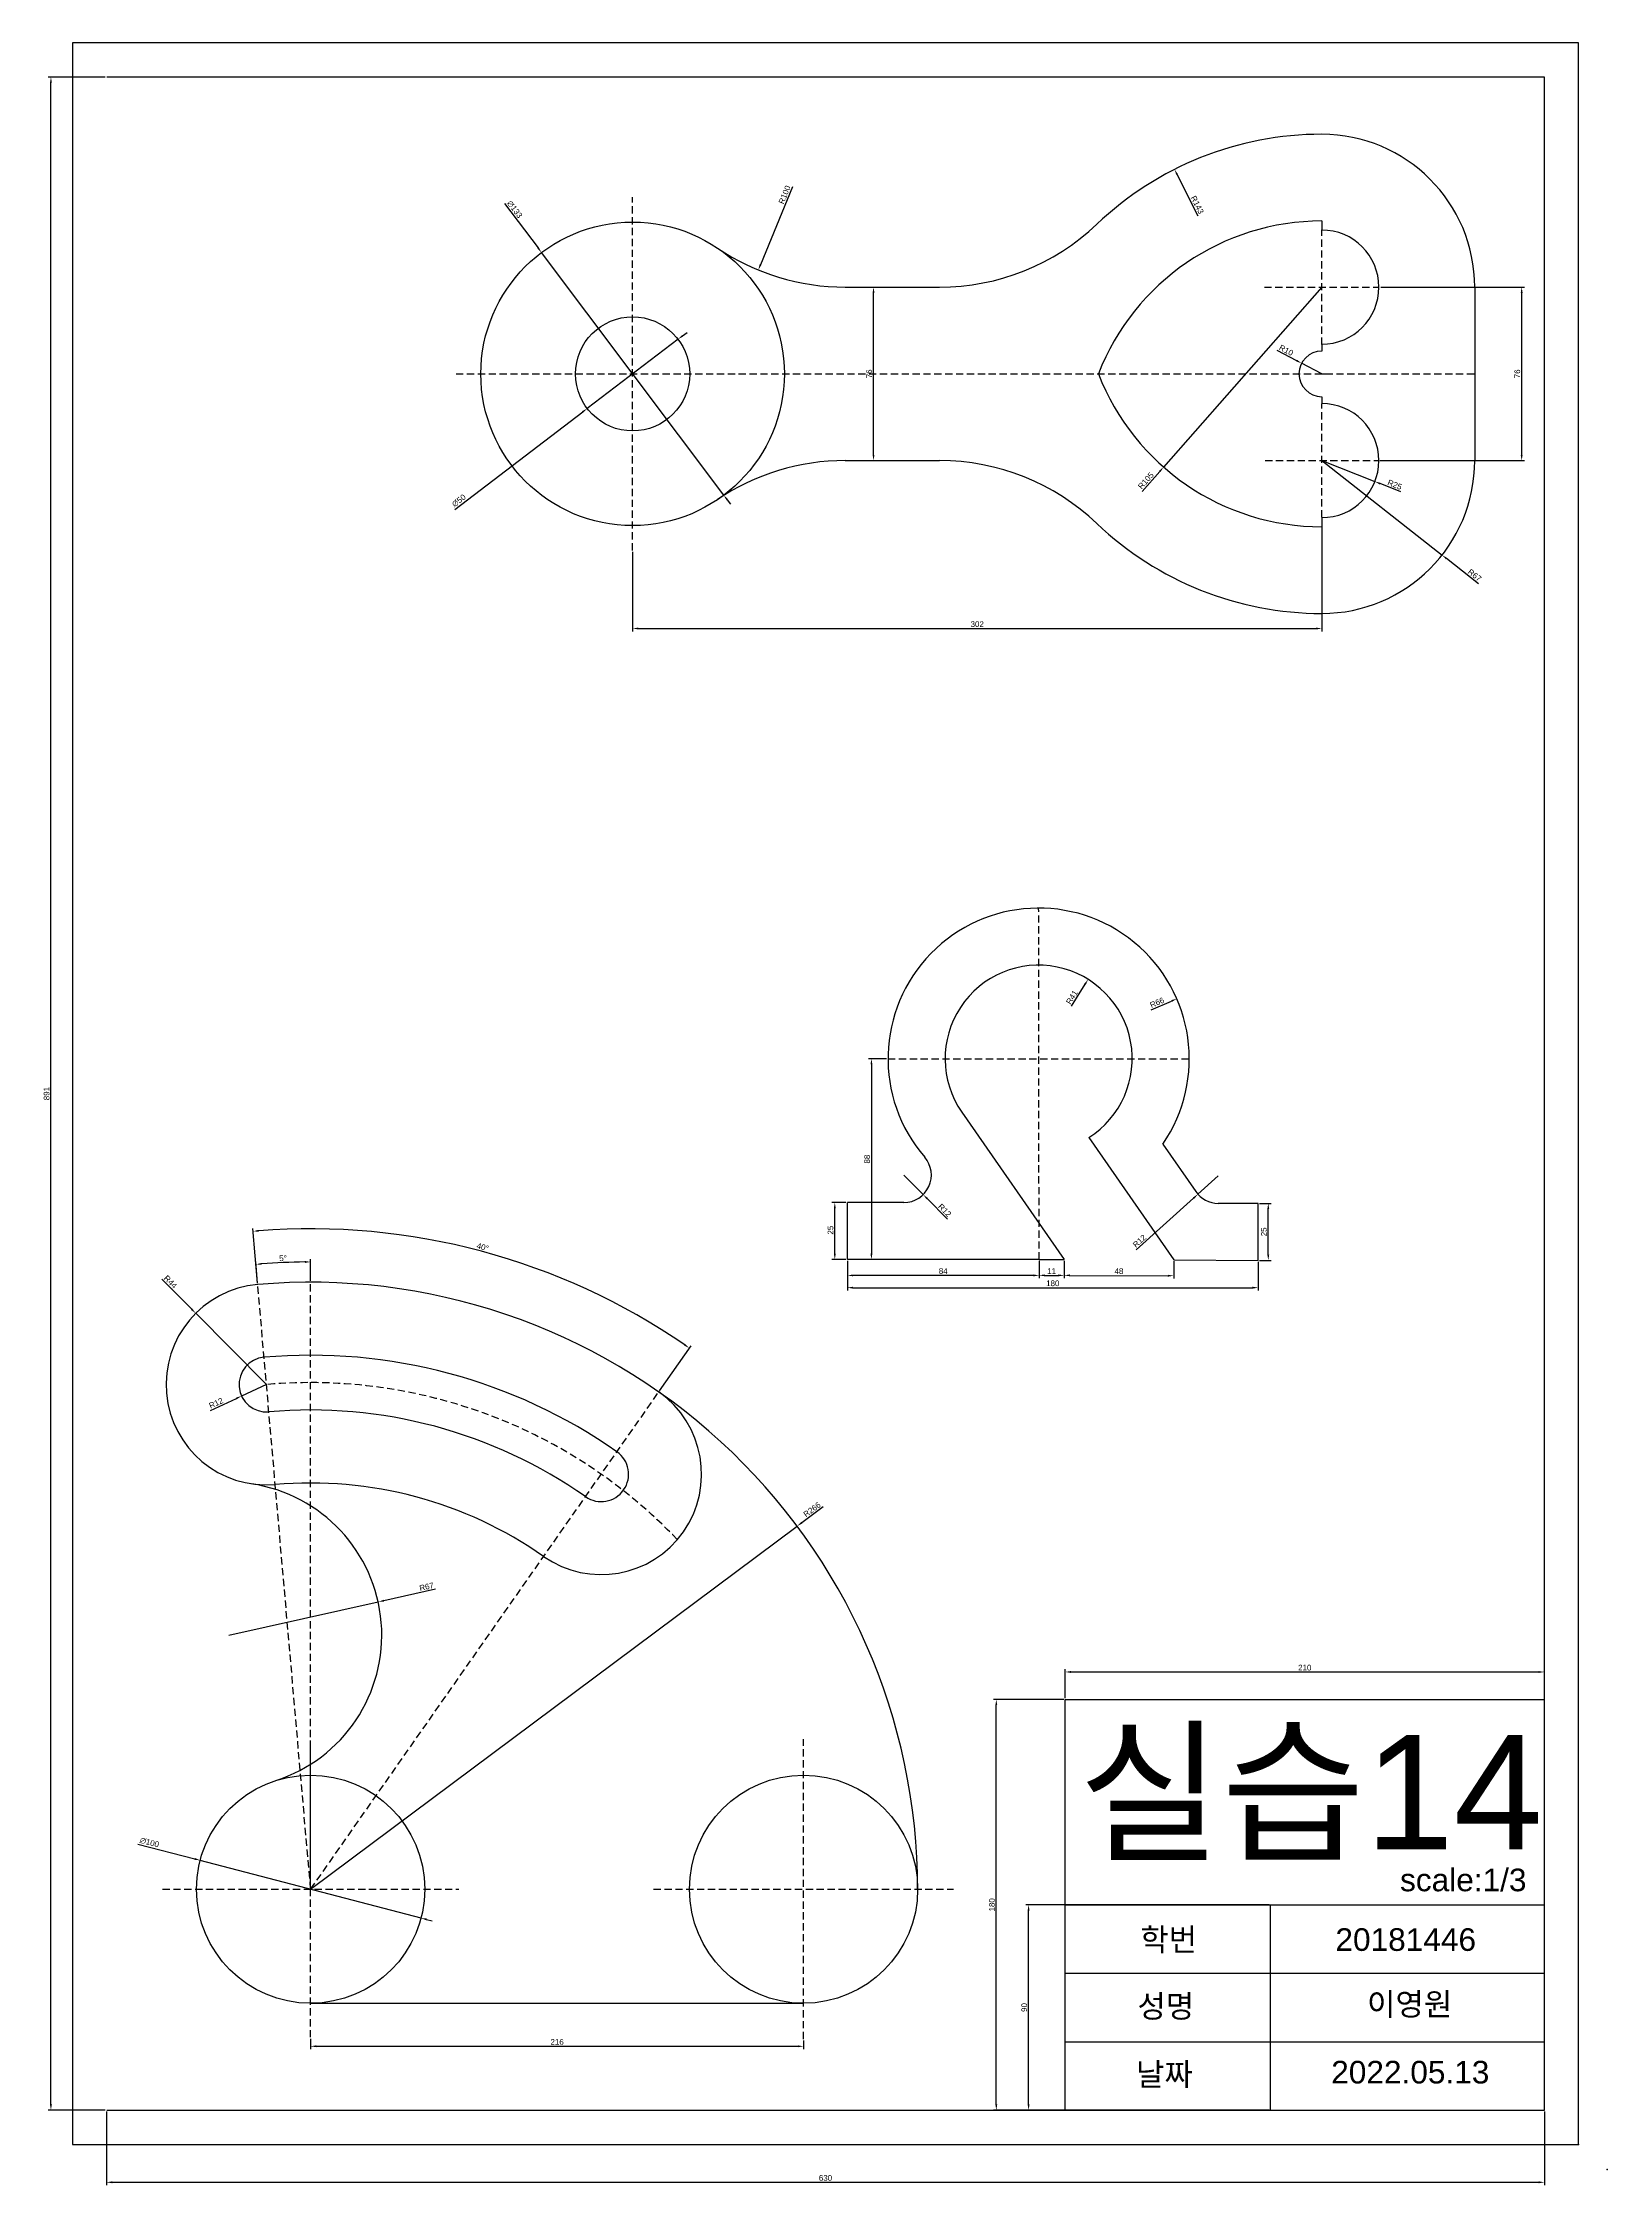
# Model space of a CAD drawing. Header units: millimetres. Extents: x 44 to 730, y 48 to 987.
import ezdxf

# ---------------------------------------------------------------- set-up
doc = ezdxf.new("R2010")
doc.units = ezdxf.units.MM
doc.linetypes.add('HIDDEN2', pattern=[4.7625, 3.175, -1.5875])
doc.styles.get("Standard").update_dxf_attribs({"font": 'arial.ttf'})
doc.dimstyles.new('ISO-25', dxfattribs={"dimtxt": 2.5, "dimasz": 2.5, "dimexe": 1.25, "dimexo": 0.625, "dimtad": 1, "dimtxsty": 'Standard', "dimcen": 2.5, "dimadec": 0, "dimazin": 0, "dimtfac": 1, "dimtmove": 0, "dimatfit": 3, "dimfxl": 1, "dimarcsym": 0})

# ---------------------------------------------------------------- blocks, each defined once
blk = doc.blocks.new('*D1')
at = {"color": 0, "lineweight": -2, "transparency": 16777216}
for p, q in [((71.47, 972.08), (46.42, 972.08)), ((47.67, 83.58), (47.67, 969.58)), ((71.47, 81.08), (46.42, 81.08))]:
    blk.add_line(p, q, dxfattribs=at)
at = {"color": 0, "transparency": 16777216}
for points in [[(47.25, 969.58), (48.09, 969.58), (47.67, 972.08)], [(47.25, 83.58), (48.09, 83.58), (47.67, 81.08)]]:
    blk.add_solid(points, dxfattribs=at)
at = {"layer": 'Defpoints', "color": 0, "transparency": 16777216}
for p in [(47.67, 972.08), (72.09, 972.08), (72.09, 81.08)]:
    blk.add_point(p, dxfattribs=at)
at = {"color": 0, "transparency": 16777216, "insert": (45.77, 526.58), "char_height": 2.5, "attachment_point": 5, "rotation": 90}
blk.add_mtext('891', dxfattribs=at)
blk = doc.blocks.new('*D2')
at = {"color": 0, "lineweight": -2, "transparency": 16777216}
for p, q in [((72.09, 80.45), (72.09, 48.22)), ((702.09, 80.45), (702.09, 48.22)), ((74.59, 49.47), (699.59, 49.47))]:
    blk.add_line(p, q, dxfattribs=at)
at = {"color": 0, "transparency": 16777216}
for points in [[(74.59, 49.89), (74.59, 49.05), (72.09, 49.47)], [(699.59, 49.89), (699.59, 49.05), (702.09, 49.47)]]:
    blk.add_solid(points, dxfattribs=at)
at = {"layer": 'Defpoints', "color": 0, "transparency": 16777216}
for p in [(72.09, 81.08), (702.09, 81.08), (702.09, 49.47)]:
    blk.add_point(p, dxfattribs=at)
at = {"color": 0, "transparency": 16777216, "insert": (387.09, 51.37), "char_height": 2.5, "attachment_point": 5}
blk.add_mtext('630', dxfattribs=at)
blk = doc.blocks.new('*D6')
at = {"color": 0, "lineweight": -2, "transparency": 16777216}
for p, q in [((138.23, 443.54), (136.14, 467.5)), ((314.4, 396.34), (328.19, 416.04))]:
    blk.add_line(p, q, dxfattribs=at)
blk.add_arc((161.47, 177.93), 289.42, 55.49491, 94.50509, dxfattribs=at)
at = {"color": 0, "transparency": 16777216}
for points in [[(138.77, 466.05), (138.7, 466.88), (136.25, 466.25)], [(325.66, 416.78), (325.19, 416.1), (327.48, 415.01)]]:
    blk.add_solid(points, dxfattribs=at)
at = {"layer": 'Defpoints', "color": 0, "transparency": 16777216}
for p in [(138.29, 442.92), (268.33, 446.91), (314.04, 395.83), (161.47, 177.93), (161.47, 177.93)]:
    blk.add_point(p, dxfattribs=at)
at = {"color": 0, "transparency": 16777216, "insert": (236.87, 459.33), "char_height": 2.5, "attachment_point": 5, "rotation": 345}
blk.add_mtext('40°', dxfattribs=at)
blk = doc.blocks.new('*D7')
at = {"color": 0, "lineweight": -2, "transparency": 16777216}
for p, q in [((385.99, 345.51), (376.64, 338.54)), ((161.47, 177.93), (374.64, 337.04))]:
    blk.add_line(p, q, dxfattribs=at)
at = {"color": 0, "transparency": 16777216}
blk.add_solid([(376.39, 338.87), (376.89, 338.2), (374.64, 337.04)], dxfattribs=at)
at = {"layer": 'Defpoints', "color": 0, "transparency": 16777216}
for p in [(374.64, 337.04), (161.47, 177.93)]:
    blk.add_point(p, dxfattribs=at)
at = {"color": 0, "transparency": 16777216, "insert": (381.18, 344.3), "char_height": 2.5, "attachment_point": 5, "rotation": 36.73795}
blk.add_mtext('R266', dxfattribs=at)
blk = doc.blocks.new('*D8')
at = {"color": 0, "lineweight": -2, "transparency": 16777216}
for p, q in [((161.47, 112.39), (161.47, 107.82)), ((163.97, 109.07), (374.97, 109.07)), ((377.47, 111.6), (377.47, 107.82))]:
    blk.add_line(p, q, dxfattribs=at)
at = {"color": 0, "transparency": 16777216}
for points in [[(163.97, 109.49), (163.97, 108.66), (161.47, 109.07)], [(374.97, 109.49), (374.97, 108.66), (377.47, 109.07)]]:
    blk.add_solid(points, dxfattribs=at)
at = {"layer": 'Defpoints', "color": 0, "transparency": 16777216}
for p in [(161.47, 113.02), (377.47, 112.22), (377.47, 109.07)]:
    blk.add_point(p, dxfattribs=at)
at = {"color": 0, "transparency": 16777216, "insert": (269.47, 110.97), "char_height": 2.5, "attachment_point": 5}
blk.add_mtext('216', dxfattribs=at)
blk = doc.blocks.new('*D9')
at = {"color": 0, "lineweight": -2, "transparency": 16777216}
for p, q in [((85.75, 197.7), (110.67, 191.19)), ((209.85, 165.3), (113.09, 190.56)), ((212.27, 164.67), (214.69, 164.04))]:
    blk.add_line(p, q, dxfattribs=at)
at = {"color": 0, "transparency": 16777216}
for points in [[(110.78, 191.6), (110.57, 190.79), (113.09, 190.56)], [(212.37, 165.07), (212.16, 164.26), (209.85, 165.3)]]:
    blk.add_solid(points, dxfattribs=at)
at = {"layer": 'Defpoints', "color": 0, "transparency": 16777216}
for p in [(113.09, 190.56), (209.85, 165.3)]:
    blk.add_point(p, dxfattribs=at)
at = {"color": 0, "transparency": 16777216, "insert": (90.84, 198.41), "char_height": 2.5, "attachment_point": 5, "rotation": 345.36655}
blk.add_mtext('∅100', dxfattribs=at)
blk = doc.blocks.new('*D10')
at = {"color": 0, "lineweight": -2, "transparency": 16777216}
for p, q in [((142.12, 399.09), (131.22, 394.06)), ((117.54, 387.75), (128.95, 393.02))]:
    blk.add_line(p, q, dxfattribs=at)
at = {"color": 0, "transparency": 16777216}
blk.add_solid([(128.78, 393.39), (129.13, 392.64), (131.22, 394.06)], dxfattribs=at)
at = {"layer": 'Defpoints', "color": 0, "transparency": 16777216}
for p in [(142.12, 399.09), (131.22, 394.06)]:
    blk.add_point(p, dxfattribs=at)
at = {"color": 0, "transparency": 16777216, "insert": (120.02, 390.97), "char_height": 2.5, "attachment_point": 5, "rotation": 24.74883}
blk.add_mtext('R12', dxfattribs=at)
blk = doc.blocks.new('*D11')
at = {"color": 0, "lineweight": -2, "transparency": 16777216}
for p, q in [((96.2, 445.32), (109.35, 432.08)), ((142.12, 399.09), (111.11, 430.3))]:
    blk.add_line(p, q, dxfattribs=at)
at = {"color": 0, "transparency": 16777216}
blk.add_solid([(109.65, 432.37), (109.06, 431.78), (111.11, 430.3)], dxfattribs=at)
at = {"layer": 'Defpoints', "color": 0, "transparency": 16777216}
for p in [(111.11, 430.3), (142.12, 399.09)]:
    blk.add_point(p, dxfattribs=at)
at = {"color": 0, "transparency": 16777216, "insert": (100.07, 444.08), "char_height": 2.5, "attachment_point": 5, "rotation": 314.80852}
blk.add_mtext('R44', dxfattribs=at)
blk = doc.blocks.new('*D12')
at = {"color": 0, "lineweight": -2, "transparency": 16777216}
for p, q in [((138.23, 443.54), (137.4, 453.01)), ((161.47, 444.56), (161.47, 454.06))]:
    blk.add_line(p, q, dxfattribs=at)
blk.add_arc((161.47, 177.93), 274.88, 90.5211, 94.4789, dxfattribs=at)
at = {"color": 0, "transparency": 16777216}
for points in [[(140.04, 451.56), (139.97, 452.39), (137.51, 451.76)], [(158.97, 453.22), (158.97, 452.38), (161.47, 452.81)]]:
    blk.add_solid(points, dxfattribs=at)
at = {"layer": 'Defpoints', "color": 0, "transparency": 16777216}
for p in [(153.48, 452.69), (138.29, 442.92), (161.47, 443.93), (161.47, 177.93), (161.47, 177.93)]:
    blk.add_point(p, dxfattribs=at)
at = {"color": 0, "transparency": 16777216, "insert": (149.4, 454.44), "char_height": 2.5, "attachment_point": 5, "rotation": 2.5}
blk.add_mtext('5°', dxfattribs=at)
blk = doc.blocks.new('*D13')
at = {"color": 0, "lineweight": -2, "transparency": 16777216}
for p, q in [((125.65, 289.31), (191.07, 303.82)), ((216.22, 309.4), (193.51, 304.36))]:
    blk.add_line(p, q, dxfattribs=at)
at = {"color": 0, "transparency": 16777216}
blk.add_solid([(193.42, 304.77), (193.6, 303.96), (191.07, 303.82)], dxfattribs=at)
at = {"layer": 'Defpoints', "color": 0, "transparency": 16777216}
for p in [(191.07, 303.82), (125.65, 289.31)]:
    blk.add_point(p, dxfattribs=at)
at = {"color": 0, "transparency": 16777216, "insert": (212.29, 310.48), "char_height": 2.5, "attachment_point": 5, "rotation": 12.50539}
blk.add_mtext('R67', dxfattribs=at)
blk = doc.blocks.new('*D14')
at = {"color": 0, "lineweight": -2, "transparency": 16777216}
for p, q in [((604.57, 804.02), (657.24, 762.61)), ((673.22, 750.05), (659.21, 761.07))]:
    blk.add_line(p, q, dxfattribs=at)
at = {"color": 0, "transparency": 16777216}
blk.add_solid([(659.46, 761.39), (658.95, 760.74), (657.24, 762.61)], dxfattribs=at)
at = {"layer": 'Defpoints', "color": 0, "transparency": 16777216}
for p in [(604.57, 804.02), (657.24, 762.61)]:
    blk.add_point(p, dxfattribs=at)
at = {"color": 0, "transparency": 16777216, "insert": (671.55, 753.78), "char_height": 2.5, "attachment_point": 5, "rotation": 321.83062}
blk.add_mtext('R67', dxfattribs=at)
blk = doc.blocks.new('*D15')
at = {"color": 0, "lineweight": -2, "transparency": 16777216}
for p, q in [((604.57, 804.02), (627.82, 794.83)), ((639.2, 790.33), (630.14, 793.91))]:
    blk.add_line(p, q, dxfattribs=at)
at = {"color": 0, "transparency": 16777216}
blk.add_solid([(630.29, 794.29), (629.99, 793.52), (627.82, 794.83)], dxfattribs=at)
at = {"layer": 'Defpoints', "color": 0, "transparency": 16777216}
for p in [(604.57, 804.02), (627.82, 794.83)]:
    blk.add_point(p, dxfattribs=at)
at = {"color": 0, "transparency": 16777216, "insert": (636.53, 793.42), "char_height": 2.5, "attachment_point": 5, "rotation": 338.43303}
blk.add_mtext('R25', dxfattribs=at)
blk = doc.blocks.new('*D16')
at = {"color": 0, "lineweight": -2, "transparency": 16777216}
for p, q in [((584.9, 852.34), (593.5, 847.82)), ((604.57, 842.02), (595.71, 846.66))]:
    blk.add_line(p, q, dxfattribs=at)
at = {"color": 0, "transparency": 16777216}
blk.add_solid([(593.69, 848.19), (593.3, 847.46), (595.71, 846.66)], dxfattribs=at)
at = {"layer": 'Defpoints', "color": 0, "transparency": 16777216}
for p in [(595.71, 846.66), (604.57, 842.02)]:
    blk.add_point(p, dxfattribs=at)
at = {"color": 0, "transparency": 16777216, "insert": (588.97, 852.35), "char_height": 2.5, "attachment_point": 5, "rotation": 332.30713}
blk.add_mtext('R10', dxfattribs=at)
blk = doc.blocks.new('*D17')
at = {"color": 0, "lineweight": -2, "transparency": 16777216}
for p, q in [((630.37, 880.02), (693.39, 880.02)), ((692.14, 877.52), (692.14, 806.52)), ((630.04, 804.02), (693.39, 804.02))]:
    blk.add_line(p, q, dxfattribs=at)
at = {"color": 0, "transparency": 16777216}
for points in [[(691.73, 877.52), (692.56, 877.52), (692.14, 880.02)], [(691.73, 806.52), (692.56, 806.52), (692.14, 804.02)]]:
    blk.add_solid(points, dxfattribs=at)
at = {"layer": 'Defpoints', "color": 0, "transparency": 16777216}
for p in [(629.74, 880.02), (629.42, 804.02), (692.14, 804.02)]:
    blk.add_point(p, dxfattribs=at)
at = {"color": 0, "transparency": 16777216, "insert": (690.24, 842.02), "char_height": 2.5, "attachment_point": 5, "rotation": 90}
blk.add_mtext('76', dxfattribs=at)
blk = doc.blocks.new('*D18')
at = {"color": 0, "lineweight": -2, "transparency": 16777216}
blk.add_line((550.38, 911.15), (541.16, 929.39), dxfattribs=at)
at = {"color": 0, "transparency": 16777216}
blk.add_solid([(541.53, 929.58), (540.79, 929.21), (540.03, 931.62)], dxfattribs=at)
at = {"layer": 'Defpoints', "color": 0, "transparency": 16777216}
for p in [(540.03, 931.62), (604.57, 804.02)]:
    blk.add_point(p, dxfattribs=at)
at = {"color": 0, "transparency": 16777216, "insert": (550.01, 916.1), "char_height": 2.5, "attachment_point": 5, "rotation": 296.82702}
blk.add_mtext('R143', dxfattribs=at)
blk = doc.blocks.new('*D19')
at = {"color": 0, "lineweight": -2, "transparency": 16777216}
for p, q in [((604.57, 880.02), (535.23, 801.17)), ((525.86, 790.51), (533.58, 799.29))]:
    blk.add_line(p, q, dxfattribs=at)
at = {"color": 0, "transparency": 16777216}
blk.add_solid([(533.26, 799.56), (533.89, 799.01), (535.23, 801.17)], dxfattribs=at)
at = {"layer": 'Defpoints', "color": 0, "transparency": 16777216}
for p in [(604.57, 880.02), (535.23, 801.17)]:
    blk.add_point(p, dxfattribs=at)
at = {"color": 0, "transparency": 16777216, "insert": (527.47, 795.22), "char_height": 2.5, "attachment_point": 5, "rotation": 48.67191}
blk.add_mtext('R105', dxfattribs=at)
blk = doc.blocks.new('*D20')
at = {"color": 0, "lineweight": -2, "transparency": 16777216}
for p, q in [((604.57, 778.54), (604.57, 729.16)), ((302.57, 764.02), (302.57, 729.16)), ((305.07, 730.41), (602.07, 730.41))]:
    blk.add_line(p, q, dxfattribs=at)
at = {"color": 0, "transparency": 16777216}
for points in [[(305.07, 730.83), (305.07, 730), (302.57, 730.41)], [(602.07, 730.83), (602.07, 730), (604.57, 730.41)]]:
    blk.add_solid(points, dxfattribs=at)
at = {"layer": 'Defpoints', "color": 0, "transparency": 16777216}
for p in [(604.57, 779.16), (302.57, 764.65), (604.57, 730.41)]:
    blk.add_point(p, dxfattribs=at)
at = {"color": 0, "transparency": 16777216, "insert": (453.57, 732.31), "char_height": 2.5, "attachment_point": 5}
blk.add_mtext('302', dxfattribs=at)
blk = doc.blocks.new('*D21')
at = {"color": 0, "lineweight": -2, "transparency": 16777216}
for p, q in [((408.13, 806.52), (408.13, 877.52)), ((408.75, 880.02), (409.38, 880.02)), ((408.75, 804.02), (409.38, 804.02))]:
    blk.add_line(p, q, dxfattribs=at)
at = {"color": 0, "transparency": 16777216}
for points in [[(407.71, 877.52), (408.54, 877.52), (408.13, 880.02)], [(407.71, 806.52), (408.54, 806.52), (408.13, 804.02)]]:
    blk.add_solid(points, dxfattribs=at)
at = {"layer": 'Defpoints', "color": 0, "transparency": 16777216}
for p in [(408.13, 880.02), (408.13, 880.02), (408.13, 804.02)]:
    blk.add_point(p, dxfattribs=at)
at = {"color": 0, "transparency": 16777216, "insert": (406.23, 842.02), "char_height": 2.5, "attachment_point": 5, "rotation": 90}
blk.add_mtext('76', dxfattribs=at)
blk = doc.blocks.new('*D22')
at = {"color": 0, "lineweight": -2, "transparency": 16777216}
for p, q in [((322.45, 857.17), (282.68, 826.86)), ((324.44, 858.68), (326.43, 860.2)), ((224.61, 782.6), (280.69, 825.35))]:
    blk.add_line(p, q, dxfattribs=at)
at = {"color": 0, "transparency": 16777216}
for points in [[(324.19, 859.02), (324.69, 858.35), (322.45, 857.17)], [(280.44, 825.68), (280.95, 825.01), (282.68, 826.86)]]:
    blk.add_solid(points, dxfattribs=at)
at = {"layer": 'Defpoints', "color": 0, "transparency": 16777216}
for p in [(322.45, 857.17), (282.68, 826.86)]:
    blk.add_point(p, dxfattribs=at)
at = {"color": 0, "transparency": 16777216, "insert": (226.42, 786.46), "char_height": 2.5, "attachment_point": 5, "rotation": 37.31265}
blk.add_mtext('∅50', dxfattribs=at)
blk = doc.blocks.new('*D23')
at = {"color": 0, "lineweight": -2, "transparency": 16777216}
for p, q in [((246.45, 916.72), (261.13, 897.18)), ((342.51, 788.84), (262.63, 895.19)), ((344.01, 786.85), (345.51, 784.85))]:
    blk.add_line(p, q, dxfattribs=at)
at = {"color": 0, "transparency": 16777216}
for points in [[(261.46, 897.43), (260.79, 896.93), (262.63, 895.19)], [(344.34, 787.1), (343.67, 786.6), (342.51, 788.84)]]:
    blk.add_solid(points, dxfattribs=at)
at = {"layer": 'Defpoints', "color": 0, "transparency": 16777216}
for p in [(262.63, 895.19), (342.51, 788.84)]:
    blk.add_point(p, dxfattribs=at)
at = {"color": 0, "transparency": 16777216, "insert": (250.88, 914.1), "char_height": 2.5, "attachment_point": 5, "rotation": 306.91245}
blk.add_mtext('∅133', dxfattribs=at)
blk = doc.blocks.new('*D24')
at = {"color": 0, "lineweight": -2, "transparency": 16777216}
blk.add_line((372.67, 924.02), (358.6, 889.86), dxfattribs=at)
at = {"color": 0, "transparency": 16777216}
blk.add_solid([(358.21, 890.02), (358.98, 889.7), (357.64, 887.55)], dxfattribs=at)
at = {"layer": 'Defpoints', "color": 0, "transparency": 16777216}
for p in [(395.72, 980.02), (357.64, 887.55)]:
    blk.add_point(p, dxfattribs=at)
at = {"color": 0, "transparency": 16777216, "insert": (369.16, 920.51), "char_height": 2.5, "attachment_point": 5, "rotation": 67.61682}
blk.add_mtext('R100', dxfattribs=at)
blk = doc.blocks.new('*D25')
at = {"color": 0, "lineweight": -2, "transparency": 16777216}
for p, q in [((396.05, 478.88), (389.92, 478.88)), ((391.17, 456.38), (391.17, 476.38)), ((396.05, 453.88), (389.92, 453.88))]:
    blk.add_line(p, q, dxfattribs=at)
at = {"color": 0, "transparency": 16777216}
for points in [[(390.75, 476.38), (391.58, 476.38), (391.17, 478.88)], [(390.75, 456.38), (391.58, 456.38), (391.17, 453.88)]]:
    blk.add_solid(points, dxfattribs=at)
at = {"layer": 'Defpoints', "color": 0, "transparency": 16777216}
for p in [(391.17, 478.88), (396.68, 478.88), (396.68, 453.88)]:
    blk.add_point(p, dxfattribs=at)
at = {"color": 0, "transparency": 16777216, "insert": (389.26, 466.75), "char_height": 2.5, "attachment_point": 5, "rotation": 90}
blk.add_mtext('25', dxfattribs=at)
blk = doc.blocks.new('*D26')
at = {"color": 0, "lineweight": -2, "transparency": 16777216}
blk.add_line((529.82, 563.3), (538.73, 567.17), dxfattribs=at)
at = {"color": 0, "transparency": 16777216}
blk.add_solid([(538.57, 567.55), (538.9, 566.79), (541.03, 568.16)], dxfattribs=at)
at = {"layer": 'Defpoints', "color": 0, "transparency": 16777216}
for p in [(541.03, 568.16), (480.49, 541.88)]:
    blk.add_point(p, dxfattribs=at)
at = {"color": 0, "transparency": 16777216, "insert": (532.37, 566.48), "char_height": 2.5, "attachment_point": 5, "rotation": 23.46806}
blk.add_mtext('R66', dxfattribs=at)
blk = doc.blocks.new('*D27')
at = {"color": 0, "lineweight": -2, "transparency": 16777216}
blk.add_line((494.87, 564.96), (500.85, 574.55), dxfattribs=at)
at = {"color": 0, "transparency": 16777216}
blk.add_solid([(500.5, 574.77), (501.2, 574.33), (502.17, 576.67)], dxfattribs=at)
at = {"layer": 'Defpoints', "color": 0, "transparency": 16777216}
for p in [(502.17, 576.67), (480.49, 541.88)]:
    blk.add_point(p, dxfattribs=at)
at = {"color": 0, "transparency": 16777216, "insert": (495.06, 568.82), "char_height": 2.5, "attachment_point": 5, "rotation": 58.06514}
blk.add_mtext('R41', dxfattribs=at)
blk = doc.blocks.new('*D28')
at = {"color": 0, "lineweight": -2, "transparency": 16777216}
for p, q in [((396.68, 453.25), (396.68, 445.66)), ((480.68, 453.25), (480.68, 445.66)), ((478.18, 446.91), (399.18, 446.91))]:
    blk.add_line(p, q, dxfattribs=at)
at = {"color": 0, "transparency": 16777216}
for points in [[(399.18, 447.32), (399.18, 446.49), (396.68, 446.91)], [(478.18, 447.32), (478.18, 446.49), (480.68, 446.91)]]:
    blk.add_solid(points, dxfattribs=at)
at = {"layer": 'Defpoints', "color": 0, "transparency": 16777216}
for p in [(396.68, 453.88), (480.68, 453.88), (396.68, 446.91)]:
    blk.add_point(p, dxfattribs=at)
at = {"color": 0, "transparency": 16777216, "insert": (438.68, 448.81), "char_height": 2.5, "attachment_point": 5}
blk.add_mtext('84', dxfattribs=at)
blk = doc.blocks.new('*D29')
at = {"color": 0, "lineweight": -2, "transparency": 16777216}
for p, q in [((480.68, 453.25), (480.68, 445.69)), ((491.68, 453.25), (491.68, 445.69)), ((483.18, 446.94), (489.18, 446.94))]:
    blk.add_line(p, q, dxfattribs=at)
at = {"color": 0, "transparency": 16777216}
for points in [[(483.18, 447.36), (483.18, 446.52), (480.68, 446.94)], [(489.18, 447.36), (489.18, 446.52), (491.68, 446.94)]]:
    blk.add_solid(points, dxfattribs=at)
at = {"layer": 'Defpoints', "color": 0, "transparency": 16777216}
for p in [(480.68, 453.88), (491.68, 453.88), (491.68, 446.94)]:
    blk.add_point(p, dxfattribs=at)
at = {"color": 0, "transparency": 16777216, "insert": (486.18, 448.82), "char_height": 2.5, "attachment_point": 5}
blk.add_mtext('11', dxfattribs=at)
blk = doc.blocks.new('*D30')
at = {"color": 0, "lineweight": -2, "transparency": 16777216}
for p, q in [((421.47, 490.88), (429.89, 482.33)), ((440.52, 471.55), (431.65, 480.55))]:
    blk.add_line(p, q, dxfattribs=at)
at = {"color": 0, "transparency": 16777216}
blk.add_solid([(431.94, 480.84), (431.35, 480.26), (429.89, 482.33)], dxfattribs=at)
at = {"layer": 'Defpoints', "color": 0, "transparency": 16777216}
for p in [(421.47, 490.88), (429.89, 482.33)]:
    blk.add_point(p, dxfattribs=at)
at = {"color": 0, "transparency": 16777216, "insert": (439.33, 475.44), "char_height": 2.5, "attachment_point": 5, "rotation": 314.58351}
blk.add_mtext('R12', dxfattribs=at)
blk = doc.blocks.new('*D31')
at = {"color": 0, "lineweight": -2, "transparency": 16777216}
for p, q in [((396.68, 453.25), (396.68, 440.29)), ((576.68, 452.87), (576.68, 440.29)), ((399.18, 441.54), (574.18, 441.54))]:
    blk.add_line(p, q, dxfattribs=at)
at = {"color": 0, "transparency": 16777216}
for points in [[(399.18, 441.96), (399.18, 441.12), (396.68, 441.54)], [(574.18, 441.96), (574.18, 441.12), (576.68, 441.54)]]:
    blk.add_solid(points, dxfattribs=at)
at = {"layer": 'Defpoints', "color": 0, "transparency": 16777216}
for p in [(396.68, 453.88), (576.68, 453.5), (576.68, 441.54)]:
    blk.add_point(p, dxfattribs=at)
at = {"color": 0, "transparency": 16777216, "insert": (486.68, 443.44), "char_height": 2.5, "attachment_point": 5}
blk.add_mtext('180', dxfattribs=at)
blk = doc.blocks.new('*D32')
at = {"color": 0, "lineweight": -2, "transparency": 16777216}
for p, q in [((577.3, 478.5), (582.36, 478.5)), ((581.11, 456), (581.11, 476)), ((577.3, 453.5), (582.36, 453.5))]:
    blk.add_line(p, q, dxfattribs=at)
at = {"color": 0, "transparency": 16777216}
for points in [[(580.69, 476), (581.52, 476), (581.11, 478.5)], [(580.69, 456), (581.52, 456), (581.11, 453.5)]]:
    blk.add_solid(points, dxfattribs=at)
at = {"layer": 'Defpoints', "color": 0, "transparency": 16777216}
for p in [(576.68, 478.5), (581.11, 478.5), (576.68, 453.5)]:
    blk.add_point(p, dxfattribs=at)
at = {"color": 0, "transparency": 16777216, "insert": (579.21, 466), "char_height": 2.5, "attachment_point": 5, "rotation": 90}
blk.add_mtext('25', dxfattribs=at)
blk = doc.blocks.new('*D33')
at = {"color": 0, "lineweight": -2, "transparency": 16777216}
for p, q in [((413.86, 541.88), (405.96, 541.88)), ((407.21, 539.38), (407.21, 456.38)), ((406.58, 453.88), (405.96, 453.88))]:
    blk.add_line(p, q, dxfattribs=at)
at = {"color": 0, "transparency": 16777216}
for points in [[(406.79, 539.38), (407.63, 539.38), (407.21, 541.88)], [(406.79, 456.38), (407.63, 456.38), (407.21, 453.88)]]:
    blk.add_solid(points, dxfattribs=at)
at = {"layer": 'Defpoints', "color": 0, "transparency": 16777216}
for p in [(414.49, 541.88), (407.21, 453.88), (407.21, 453.88)]:
    blk.add_point(p, dxfattribs=at)
at = {"color": 0, "transparency": 16777216, "insert": (405.31, 497.88), "char_height": 2.5, "attachment_point": 5, "rotation": 90}
blk.add_mtext('88', dxfattribs=at)
blk = doc.blocks.new('*D37')
at = {"color": 0, "lineweight": -2, "transparency": 16777216}
for p, q in [((492.09, 261.7), (492.09, 274.37)), ((494.59, 273.12), (699.59, 273.12)), ((702.09, 261.7), (702.09, 274.37))]:
    blk.add_line(p, q, dxfattribs=at)
at = {"color": 0, "transparency": 16777216}
for points in [[(494.59, 273.53), (494.59, 272.7), (492.09, 273.12)], [(699.59, 273.53), (699.59, 272.7), (702.09, 273.12)]]:
    blk.add_solid(points, dxfattribs=at)
at = {"layer": 'Defpoints', "color": 0, "transparency": 16777216}
for p in [(702.09, 273.12), (492.09, 261.08), (702.09, 261.08)]:
    blk.add_point(p, dxfattribs=at)
at = {"color": 0, "transparency": 16777216, "insert": (597.09, 275.02), "char_height": 2.5, "attachment_point": 5}
blk.add_mtext('210', dxfattribs=at)
blk = doc.blocks.new('*D38')
at = {"color": 0, "lineweight": -2, "transparency": 16777216}
for p, q in [((491.47, 261.08), (460.68, 261.08)), ((461.93, 83.58), (461.93, 258.58)), ((491.47, 81.08), (460.68, 81.08))]:
    blk.add_line(p, q, dxfattribs=at)
at = {"color": 0, "transparency": 16777216}
for points in [[(461.51, 258.58), (462.35, 258.58), (461.93, 261.08)], [(461.51, 83.58), (462.35, 83.58), (461.93, 81.08)]]:
    blk.add_solid(points, dxfattribs=at)
at = {"layer": 'Defpoints', "color": 0, "transparency": 16777216}
for p in [(461.93, 261.08), (492.09, 261.08), (492.09, 81.08)]:
    blk.add_point(p, dxfattribs=at)
at = {"color": 0, "transparency": 16777216, "insert": (460.03, 171.08), "char_height": 2.5, "attachment_point": 5, "rotation": 90}
blk.add_mtext('180', dxfattribs=at)
blk = doc.blocks.new('*D39')
at = {"color": 0, "lineweight": -2, "transparency": 16777216}
for p, q in [((581.47, 171.08), (474.83, 171.08)), ((476.08, 83.58), (476.08, 168.58)), ((581.47, 81.08), (474.83, 81.08))]:
    blk.add_line(p, q, dxfattribs=at)
at = {"color": 0, "transparency": 16777216}
for points in [[(475.67, 168.58), (476.5, 168.58), (476.08, 171.08)], [(475.67, 83.58), (476.5, 83.58), (476.08, 81.08)]]:
    blk.add_solid(points, dxfattribs=at)
at = {"layer": 'Defpoints', "color": 0, "transparency": 16777216}
for p in [(476.08, 171.08), (582.09, 171.08), (582.09, 81.08)]:
    blk.add_point(p, dxfattribs=at)
at = {"color": 0, "transparency": 16777216, "insert": (474.18, 126.08), "char_height": 2.5, "attachment_point": 5, "rotation": 90}
blk.add_mtext('90', dxfattribs=at)
blk = doc.blocks.new('*D35')
at = {"color": 0, "lineweight": -2, "transparency": 16777216}
for p, q in [((559.19, 490.5), (550.27, 482.47)), ((523.26, 458.18), (548.41, 480.8))]:
    blk.add_line(p, q, dxfattribs=at)
at = {"color": 0, "transparency": 16777216}
blk.add_solid([(548.13, 481.11), (548.69, 480.49), (550.27, 482.47)], dxfattribs=at)
at = {"layer": 'Defpoints', "color": 0, "transparency": 16777216}
for p in [(559.19, 490.5), (550.27, 482.47)]:
    blk.add_point(p, dxfattribs=at)
at = {"color": 0, "transparency": 16777216, "insert": (524.67, 461.98), "char_height": 2.5, "attachment_point": 5, "rotation": 41.96908}
blk.add_mtext('R12', dxfattribs=at)
blk = doc.blocks.new('*D36')
at = {"color": 0, "lineweight": -2, "transparency": 16777216}
for p, q in [((491.68, 453.25), (491.65, 445.68)), ((539.68, 453.1), (539.65, 445.53)), ((494.16, 446.92), (537.16, 446.79))]:
    blk.add_line(p, q, dxfattribs=at)
at = {"color": 0, "transparency": 16777216}
for points in [[(494.16, 447.34), (494.15, 446.51), (491.66, 446.93)], [(537.16, 447.2), (537.15, 446.37), (539.66, 446.78)]]:
    blk.add_solid(points, dxfattribs=at)
at = {"layer": 'Defpoints', "color": 0, "transparency": 16777216}
for p in [(491.68, 453.88), (539.68, 453.72), (539.66, 446.78)]:
    blk.add_point(p, dxfattribs=at)
at = {"color": 0, "transparency": 16777216, "insert": (515.66, 448.76), "char_height": 2.5, "attachment_point": 5, "rotation": 359.81463}
blk.add_mtext('48', dxfattribs=at)

msp = doc.modelspace()

# ---------------------------------------------------------------- linework, layer by layer
for p, q in [((717.091, 987.079), (57.091, 987.079)), ((57.091, 987.079), (57.091, 66.079)), ((717.091, 66.079), (717.091, 987.079)), ((702.091, 972.079), (72.091, 972.079)), ((702.091, 81.079), (702.091, 972.079)), ((602.067, 842.015), (607.067, 842.015)), ((602.067, 842.015), (607.067, 842.015)), ((492.091, 261.079), (702.091, 261.079)), ((492.091, 81.079), (492.091, 261.079)), ((492.091, 171.079), (702.091, 171.079)), ((582.091, 81.079), (582.091, 171.079)), ((492.091, 141.079), (702.091, 141.079)), ((492.091, 111.079), (702.091, 111.079)), ((72.091, 81.079), (702.091, 81.079)), ((57.091, 66.079), (717.091, 66.079))]:
    msp.add_line(p, q)
at = {"linetype": 'HIDDEN2'}
for p, q in [((302.567, 764.649), (302.567, 919.381)), ((604.567, 854.839), (604.567, 905.192)), ((579.39, 880.015), (629.743, 880.015)), ((225.201, 842.015), (671.567, 842.015)), ((604.567, 779.164), (604.567, 828.867)), ((579.715, 804.015), (629.418, 804.015)), ((480.679, 453.879), (480.492, 607.879)), ((414.486, 541.879), (546.486, 541.879)), ((161.47, 177.931), (138.287, 442.918)), ((161.47, 177.931), (161.47, 443.931)), ((161.47, 177.931), (314.041, 395.825)), ((161.47, 113.018), (161.47, 242.844)), ((377.47, 112.222), (377.47, 243.639)), ((96.557, 177.931), (226.383, 177.931)), ((311.762, 177.931), (443.178, 177.931))]:
    msp.add_line(p, q, dxfattribs=at)
at = {"color": 40, "true_color": 0xf8d731}
for p, q in [((604.593, 909.015), (604.567, 905.015)), ((395.724, 880.015), (437.017, 880.015)), ((671.567, 880.015), (671.567, 804.015)), ((604.567, 855.015), (604.567, 852.015)), ((604.567, 832.015), (604.567, 829.015)), ((395.724, 804.015), (437.017, 804.015)), ((604.567, 779.015), (604.593, 775.015))]:
    msp.add_line(p, q, dxfattribs=at)
at = {"color": 2}
for p, q in [((446.81, 518.494), (491.679, 453.879)), ((502.487, 507.282), (539.678, 453.724)), ((534.868, 504.481), (549.332, 483.653)), ((396.679, 453.879), (396.679, 478.879)), ((421.469, 478.879), (396.679, 478.879)), ((576.678, 478.497), (559.189, 478.497)), ((576.678, 453.497), (576.678, 478.497)), ((480.679, 453.879), (396.679, 453.879)), ((480.679, 453.879), (491.679, 453.879)), ((539.678, 453.724), (576.678, 453.497)), ((161.47, 127.931), (377.47, 127.931))]:
    msp.add_line(p, q, dxfattribs=at)
at = {"color": 40, "true_color": 0xf8d731}
for radius in [66.5, 25]:
    msp.add_circle((302.567, 842.015), radius, dxfattribs=at)
at = {"color": 2}
for centre in [(161.47, 177.931), (377.47, 177.931)]:
    msp.add_circle(centre, 50, dxfattribs=at)
at = {"color": 40, "true_color": 0xf8d731}
for centre, radius, start, end in [((604.567, 804.015), 143, 90, 133.591028), ((604.567, 880.015), 67, 0, 90), ((437.017, 980.015), 100, 270, 313.591028), ((604.567, 804.015), 105, 89.985413, 158.78278), ((604.567, 880.015), 25, 270, 90), ((395.724, 980.015), 100, 235.978618, 270), ((604.567, 842.015), 10, 90, 270), ((604.567, 880.015), 105, 201.21722, 270.014587), ((604.567, 804.015), 25, 270, 90), ((395.724, 704.015), 100, 90, 124.021382), ((437.017, 704.015), 100, 46.408972, 90), ((604.567, 804.015), 67, 270, 0), ((604.567, 880.015), 143, 226.408972, 270)]:
    msp.add_arc(centre, radius, start, end, dxfattribs=at)
at = {"color": 2}
for centre, radius, start, end in [((480.486, 541.879), 66, 325.484235, 220.832217), ((480.486, 541.879), 41, 302.452778, 214.776608), ((421.469, 490.879), 12, 270, 40.832217), ((559.189, 490.497), 12, 214.776608, 270), ((142.122, 399.086), 44, 95, 275), ((161.47, 177.931), 266, 0, 95), ((142.122, 399.086), 12, 95, 275), ((161.47, 177.931), 234, 55, 95), ((288.804, 359.782), 44, 235, 55), ((161.47, 177.931), 210, 55, 95), ((288.804, 359.782), 12, 235, 55), ((125.655, 289.314), 67, 287.825159, 81.468765), ((161.47, 177.931), 178, 55, 95)]:
    msp.add_arc(centre, radius, start, end, dxfattribs=at)
at = {"linetype": 'HIDDEN2'}
msp.add_arc((161.47, 177.931), 222, 43.62541, 95, dxfattribs=at)
for p in [(717.091, 66.079), (729.601, 55.079), (729.601, 55.079)]:
    msp.add_point(p)

# ---------------------------------------------------------------- texts
for s, height, p in [('실습14', 50.066, (497.872, 195.371)), ('scale:1/3', 9.9123, (638.844, 177.025)), ('학번', 9.9123, (525.005, 150.892)), ('20181446', 9.9123, (610.538, 150.892)), ('성명', 9.9123, (523.774, 121.684)), ('이영원', 9.9123, (624.383, 122.606)), ('날짜', 9.9123, (523.159, 91.861)), ('2022.05.13', 9.9123, (608.692, 92.783))]:
    msp.add_text(s, height=height).set_placement(p)

# ---------------------------------------------------------------- dimensions: what is measured, and where the dimension line sits
for center, mpoint, picture, middle in [((395.724, 980.015), (357.644, 887.55), '*D24', (370.922, 919.791)), ((604.567, 804.015), (540.031, 931.625), '*D18', (548.317, 915.241)), ((604.567, 804.015), (657.241, 762.61), '*D14', (670.378, 752.284)), ((480.486, 541.879), (502.173, 576.674), '*D27', (496.657, 567.824)), ((480.486, 541.879), (541.027, 568.163), '*D26', (533.128, 564.734)), ((421.469, 490.879), (429.893, 482.332), '*D30', (437.991, 474.116)), ((559.189, 490.497), (550.267, 482.472), '*D35', (525.932, 460.585)), ((142.122, 399.086), (111.113, 430.302), '*D11', (98.742, 442.756)), ((142.122, 399.086), (131.224, 394.062), '*D10', (120.805, 389.259)), ((125.655, 289.314), (191.065, 303.822), '*D13', (212.699, 308.62))]:
    dim = msp.add_radius_dim(center=center, mpoint=mpoint, dimstyle='ISO-25')
    dim.commit()
    dim.dimension.update_dxf_attribs({"geometry": picture, "text_midpoint": middle, "dimtype": 164})
for base, p1, p2, angle, picture, middle in [((47.668, 972.079), (72.091, 81.079), (72.091, 972.079), 90, '*D1', (47.668, 526.579)), ((391.166, 478.879), (396.679, 453.879), (396.679, 478.879), 90, '*D25', (391.166, 466.75)), ((702.091, 49.471), (72.091, 81.079), (702.091, 81.079), 180, '*D2', (387.091, 49.471))]:
    dim = msp.add_linear_dim(base=base, p1=p1, p2=p2, angle=angle, dimstyle='ISO-25')
    dim.commit()
    dim.dimension.update_dxf_attribs({"geometry": picture, "text_midpoint": middle, "dimtype": 160})
for p1, p2, picture, middle in [((342.506, 788.845), (262.627, 895.186), '*D23', (249.306, 912.92)), ((322.45, 857.169), (282.683, 826.861), '*D22', (227.611, 784.888)), ((209.848, 165.299), (113.092, 190.562), '*D9', (90.342, 196.502))]:
    dim = msp.add_diameter_dim_2p(p1=p1, p2=p2, dimstyle='ISO-25')
    dim.commit()
    dim.dimension.update_dxf_attribs({"geometry": picture, "text_midpoint": middle, "dimtype": 163})
for base, p1, p2, angle, picture, middle in [((408.128, 880.015), (408.128, 804.015), (408.128, 880.015), 90, '*D21', (406.226, 842.015)), ((692.143, 804.015), (629.743, 880.015), (629.418, 804.015), 90, '*D17', (690.242, 842.015)), ((604.567, 730.412), (302.567, 764.649), (604.567, 779.164), 180, '*D20', (453.567, 732.315)), ((407.21, 453.879), (414.486, 541.879), (407.21, 453.879), 90, '*D33', (405.308, 497.879)), ((581.108, 478.497), (576.678, 453.497), (576.678, 478.497), 90, '*D32', (579.206, 465.997)), ((576.678, 441.54), (396.679, 453.879), (576.678, 453.497), 180, '*D31', (486.678, 443.442)), ((461.932, 261.079), (492.091, 81.079), (492.091, 261.079), 90, '*D38', (460.03, 171.079)), ((476.085, 171.079), (582.091, 81.079), (582.091, 171.079), 90, '*D39', (474.183, 126.079)), ((377.47, 109.074), (161.47, 113.018), (377.47, 112.222), 180, '*D8', (269.47, 110.975))]:
    dim = msp.add_linear_dim(base=base, p1=p1, p2=p2, angle=angle, dimstyle='ISO-25')
    dim.commit()
    dim.dimension.update_dxf_attribs({"geometry": picture, "text_midpoint": middle})
for center, mpoint, picture, middle in [((604.567, 880.015), (535.228, 801.167), '*D19', (527.465, 795.219)), ((604.567, 842.015), (595.712, 846.663), '*D16', (588.974, 852.347)), ((604.567, 804.015), (627.816, 794.826), '*D15', (636.533, 793.425)), ((161.47, 177.931), (374.637, 337.04), '*D7', (381.179, 344.296))]:
    dim = msp.add_radius_dim(center=center, mpoint=mpoint, dimstyle='ISO-25')
    dim.commit()
    dim.dimension.update_dxf_attribs({"geometry": picture, "text_midpoint": middle})
for base, line1, picture, middle in [((268.327, 446.907), ((161.47, 177.931), (314.041, 395.825)), '*D6', (236.871, 459.33)), ((153.475, 452.694), ((161.47, 177.931), (161.47, 443.931)), '*D12', (149.397, 454.443))]:
    dim = msp.add_angular_dim_2l(base=base, line1=line1, line2=((161.47, 177.931), (138.287, 442.918)), dimstyle='ISO-25')
    dim.commit()
    dim.dimension.update_dxf_attribs({"geometry": picture, "text_midpoint": middle})
for base, p1, p2, picture, middle in [((396.679, 446.906), (480.679, 453.879), (396.679, 453.879), '*D28', (438.679, 448.808)), ((491.679, 446.94), (480.679, 453.879), (491.679, 453.879), '*D29', (486.179, 448.82)), ((702.091, 273.115), (492.091, 261.079), (702.091, 261.079), '*D37', (597.091, 275.016))]:
    dim = msp.add_linear_dim(base=base, p1=p1, p2=p2, dimstyle='ISO-25')
    dim.commit()
    dim.dimension.update_dxf_attribs({"geometry": picture, "text_midpoint": middle})
dim = msp.add_aligned_dim(p1=(491.679, 453.879), p2=(539.678, 453.724), distance=-6.946, dimstyle='ISO-25')
dim.commit()
dim.dimension.update_dxf_attribs({"geometry": '*D36', "text_midpoint": (515.662, 448.757)})

doc.saveas('drawing.dxf')
